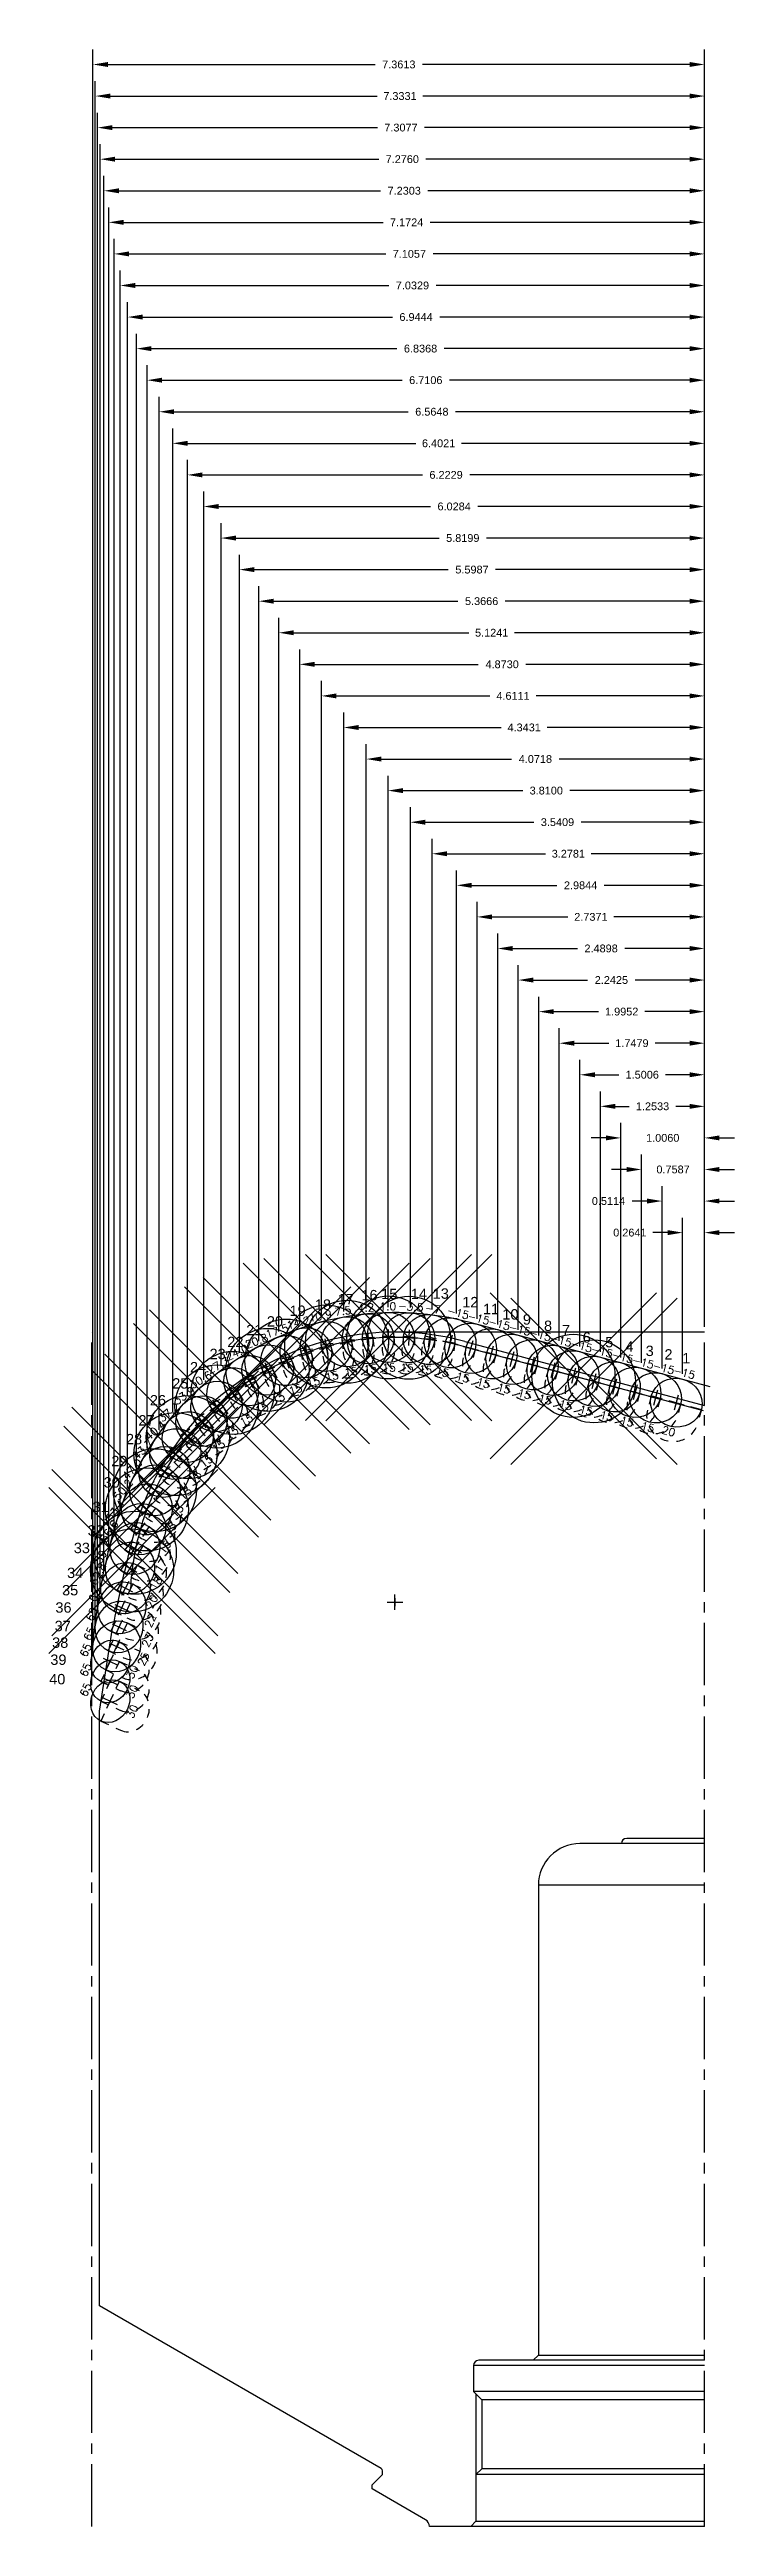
# Model space of a CAD drawing. Header units: inches. Extents: x 78 to 146, y -16.6 to 32.6.
# Drawn here: x 77.96 to 86.2, y 2.77 to 32.58 of the extents above; entities that cross this region are included whole.
import ezdxf
from ezdxf.enums import TextEntityAlignment as Align

# ---------------------------------------------------------------- set-up
doc = ezdxf.new("R2010")
doc.units = ezdxf.units.IN
doc.header["$MEASUREMENT"] = 0
doc.header["$PDMODE"] = 35
doc.linetypes.add('CENTER2', pattern=[1.125, 0.75, -0.125, 0.125, -0.125])
doc.linetypes.add('HIDDEN2', pattern=[0.1875, 0.125, -0.0625])
doc.layers.get('Defpoints').update_dxf_attribs({"color": 10})
for name, color, linetype, true_color in [('Blade_1', 30, 'Continuous', 0xff7f00), ('Blade_3', 7, 'Continuous', 0x00cc00), ('Blade_5', 7, 'Continuous', 0x0066cc)]:
    doc.layers.add(name, color=color, linetype=linetype, true_color=true_color)
doc.layers.add('CLine', color=5, linetype='CENTER2')
doc.layers.add('Text', color=3, linetype='Continuous')
doc.styles.add('RomanS', font='romans')
doc.styles.get("Standard").update_dxf_attribs({"font": 'arial.ttf'})
doc.dimstyles.get("Standard").update_dxf_attribs({"dimtxt": 0.09375, "dimasz": 0.18, "dimexe": 0.18, "dimexo": 0.0625, "dimgap": 0.09, "dimtad": 0, "dimtih": 1, "dimtoh": 1, "dimdec": 4, "dimzin": 0, "dimdsep": 46, "dimtxsty": 'Standard', "dimcen": 0.09, "dimadec": 4, "dimazin": 0, "dimtfac": 1, "dimtdec": 4, "dimtofl": 0, "dimtmove": 0, "dimatfit": 3, "dimfxl": 1, "dimtolj": 1, "dimtzin": 0, "dimarcsym": 0})

msp = doc.modelspace()

# ---------------------------------------------------------------- texts
at = {"layer": 'Blade_1'}
for s, p in [('16', (81.71407, 17.52606)), ('13', (82.57203, 17.54506)), ('19', (80.84898, 17.33843)), ('10', (83.41013, 17.29487)), ('22', (80.09973, 16.96255)), ('7', (84.12787, 17.10486)), ('4', (84.89076, 16.90773)), ('1', (85.57522, 16.7676)), ('25', (79.43666, 16.46379)), ('28', (78.88016, 15.79335)), ('31', (78.4781, 14.97791)), ('34', (78.17121, 14.1836)), ('37', (78.02165, 13.5439)), ('40', (77.95585, 12.9042))]:
    msp.add_text(s, height=0.125, dxfattribs=at).set_placement(p)
at = {"layer": 'Blade_3'}
for s, p in [('15', (81.95173, 17.54031)), ('18', (81.15319, 17.41205)), ('12', (82.92767, 17.44212)), ('9', (83.65729, 17.23312)), ('21', (80.32612, 17.10567)), ('6', (84.37741, 17.01699)), ('24', (79.65055, 16.65854)), ('3', (85.13555, 16.85548)), ('27', (79.02988, 16.01898)), ('30', (78.61119, 15.27242)), ('33', (78.25202, 14.48286)), ('36', (78.03072, 13.76665)), ('39', (77.96956, 13.13827))]:
    msp.add_text(s, height=0.125, dxfattribs=at).set_placement(p)
at = {"layer": 'Blade_5'}
for s, p in [('17', (81.42887, 17.47856)), ('14', (82.30822, 17.54031)), ('20', (80.57567, 17.21017)), ('11', (83.17722, 17.359)), ('8', (83.91159, 17.15711)), ('5', (84.64834, 16.95998)), ('23', (79.88584, 16.81767)), ('2', (85.36133, 16.81273)), ('26', (79.16773, 16.26124)), ('29', (78.70388, 15.52893)), ('32', (78.41852, 14.69424)), ('35', (78.11084, 13.97494)), ('38', (77.99105, 13.34349))]:
    msp.add_text(s, height=0.125, dxfattribs=at).set_placement(p)

# ---------------------------------------------------------------- blocks, each defined once
blk = doc.blocks.new('CMark')
at = {"layer": 'CLine'}
for p, q in [((-0.094, 0), (0.094, 0)), ((0, 0.094), (0, -0.094))]:
    blk.add_line(p, q, dxfattribs=at)
blk = doc.blocks.new('1613@15')
for p, q in [((-0.17, 0), (-0.312, 0)), ((0.171, 0), (0.312, 0))]:
    blk.add_line(p, q)
at = {"color": 8, "linetype": 'HIDDEN2', "ltscale": 0.5}
blk.add_line((-0.312, 0), (-0.312, -0.135), dxfattribs=at)
at = {"color": 8, "linetype": 'HIDDEN2', "ltscale": 0.5, "flags": 128}
blk.add_lwpolyline([(0.312, 0), (0.312, -0.135)], dxfattribs=at)
blk.add_ellipse((0, 0), major_axis=(-0.312, 0), ratio=0.965926, start_param=-3.141592653589793, end_param=3.141592653589793)
at = {"color": 8, "linetype": 'HIDDEN2', "ltscale": 0.5}
blk.add_ellipse((0, -0.135), major_axis=(-0.312, 0), ratio=0.965926, start_param=0, end_param=3.141593, dxfattribs=at)
blk.add_blockref('CMark', (0, 0))
at = {"style": 'RomanS'}
blk.add_text('15', height=0.094, dxfattribs=at).set_placement((0, -0.364), align=Align.MIDDLE_CENTER)
blk.add_attdef('ANG', text='', height=0.094, dxfattribs=at).set_placement((0, 0.298), align=Align.BOTTOM_CENTER)
blk = doc.blocks.new('1613@20')
for p, q in [((-0.17, 0), (-0.312, 0)), ((0.171, 0), (0.312, 0))]:
    blk.add_line(p, q)
at = {"color": 8, "linetype": 'HIDDEN2', "ltscale": 0.5}
blk.add_line((-0.312, 0), (-0.312, -0.178), dxfattribs=at)
at = {"color": 8, "linetype": 'HIDDEN2', "ltscale": 0.5, "flags": 128}
blk.add_lwpolyline([(0.312, 0), (0.312, -0.178)], dxfattribs=at)
blk.add_ellipse((0, 0), major_axis=(-0.312, 0), ratio=0.939693, start_param=-3.141592653589793, end_param=3.141592653589793)
at = {"color": 8, "linetype": 'HIDDEN2', "ltscale": 0.5}
blk.add_ellipse((0, -0.178), major_axis=(-0.312, 0), ratio=0.939693, start_param=0, end_param=3.141593, dxfattribs=at)
blk.add_blockref('CMark', (0, 0))
at = {"style": 'RomanS'}
blk.add_text('20', height=0.094, dxfattribs=at).set_placement((0, -0.356), align=Align.MIDDLE_CENTER)
blk.add_attdef('ANG', text='', height=0.094, dxfattribs=at).set_placement((0, 0.298), align=Align.BOTTOM_CENTER)
blk = doc.blocks.new('1613@25')
for p, q in [((-0.17, 0), (-0.312, 0)), ((0.171, 0), (0.312, 0))]:
    blk.add_line(p, q)
at = {"color": 8, "linetype": 'HIDDEN2', "ltscale": 0.5}
blk.add_line((-0.312, 0), (-0.312, -0.22), dxfattribs=at)
at = {"color": 8, "linetype": 'HIDDEN2', "ltscale": 0.5, "flags": 128}
blk.add_lwpolyline([(0.312, 0), (0.312, -0.22)], dxfattribs=at)
blk.add_ellipse((0, 0), major_axis=(-0.312, 0), ratio=0.906308, start_param=-3.141592653589793, end_param=3.141592653589793)
at = {"color": 8, "linetype": 'HIDDEN2', "ltscale": 0.5}
blk.add_ellipse((0, -0.22), major_axis=(-0.312, 0), ratio=0.906308, start_param=0, end_param=3.141593, dxfattribs=at)
blk.add_blockref('CMark', (0, 0))
at = {"style": 'RomanS'}
blk.add_text('25', height=0.094, dxfattribs=at).set_placement((0, -0.356), align=Align.MIDDLE_CENTER)
blk.add_attdef('ANG', text='', height=0.094, dxfattribs=at).set_placement((0, 0.287), align=Align.BOTTOM_CENTER)
blk = doc.blocks.new('1313@30')
for p, q in [((-0.17, 0), (-0.265, 0)), ((0.171, 0), (0.264, 0))]:
    blk.add_line(p, q)
at = {"color": 8, "linetype": 'HIDDEN2', "ltscale": 0.5}
blk.add_line((-0.265, 0), (-0.265, -0.26), dxfattribs=at)
at = {"color": 8, "linetype": 'HIDDEN2', "ltscale": 0.5, "flags": 128}
blk.add_lwpolyline([(0.264, 0), (0.264, -0.26)], dxfattribs=at)
blk.add_ellipse((0, 0), major_axis=(0.264, 0), ratio=0.866025)
at = {"color": 8, "linetype": 'HIDDEN2', "ltscale": 0.5}
blk.add_ellipse((0, -0.26), major_axis=(0.264, 0), ratio=0.866025, start_param=3.141593, end_param=6.283185, dxfattribs=at)
blk.add_blockref('CMark', (0, 0))
at = {"style": 'RomanS'}
blk.add_text('30', height=0.094, dxfattribs=at).set_placement((0, -0.292), align=Align.MIDDLE_CENTER)
blk.add_attdef('ANG', text='', height=0.094, dxfattribs=at).set_placement((0, 0.251), align=Align.BOTTOM_CENTER)
blk = doc.blocks.new('1613@17')
for p, q in [((-0.17, 0), (-0.313, 0)), ((0.171, 0), (0.312, 0))]:
    blk.add_line(p, q)
at = {"color": 8, "linetype": 'HIDDEN2', "ltscale": 0.5}
blk.add_line((-0.313, 0), (-0.313, -0.152), dxfattribs=at)
at = {"color": 8, "linetype": 'HIDDEN2', "ltscale": 0.5, "flags": 128}
blk.add_lwpolyline([(0.312, 0), (0.312, -0.152)], dxfattribs=at)
blk.add_ellipse((0, 0), major_axis=(-0.312, 0), ratio=0.95632, start_param=3.141593, end_param=9.424778)
at = {"color": 8, "linetype": 'HIDDEN2', "ltscale": 0.5}
blk.add_ellipse((0, -0.152), major_axis=(-0.312, 0), ratio=0.95632, start_param=0, end_param=3.141593, dxfattribs=at)
blk.add_blockref('CMark', (0, 0))
at = {"style": 'RomanS'}
blk.add_text('17', height=0.094, dxfattribs=at).set_placement((0.001, -0.373), align=Align.MIDDLE_CENTER)
blk.add_attdef('ANG', text='', height=0.094, dxfattribs=at).set_placement((0, 0.298), align=Align.BOTTOM_CENTER)
blk = doc.blocks.new('1613@22')
for p, q in [((-0.17, 0), (-0.313, 0)), ((0.171, 0), (0.312, 0))]:
    blk.add_line(p, q)
at = {"color": 8, "linetype": 'HIDDEN2', "ltscale": 0.5}
blk.add_line((-0.313, 0), (-0.313, -0.195), dxfattribs=at)
at = {"color": 8, "linetype": 'HIDDEN2', "ltscale": 0.5, "flags": 128}
blk.add_lwpolyline([(0.312, 0), (0.312, -0.195)], dxfattribs=at)
blk.add_ellipse((0, 0), major_axis=(-0.312, 0), ratio=0.927168, start_param=3.141593, end_param=9.424778)
at = {"color": 8, "linetype": 'HIDDEN2', "ltscale": 0.5}
blk.add_ellipse((0, -0.195), major_axis=(-0.312, 0), ratio=0.927168, start_param=0, end_param=3.141593, dxfattribs=at)
blk.add_blockref('CMark', (0, 0))
at = {"style": 'RomanS'}
blk.add_text('22', height=0.094, dxfattribs=at).set_placement((0.003, -0.376), align=Align.MIDDLE_CENTER)
blk.add_attdef('ANG', text='', height=0.094, dxfattribs=at).set_placement((0, 0.287), align=Align.BOTTOM_CENTER)
blk = doc.blocks.new('1613@18')
for p, q in [((-0.17, 0), (-0.312, 0)), ((0.171, 0), (0.312, 0))]:
    blk.add_line(p, q)
at = {"color": 8, "linetype": 'HIDDEN2', "ltscale": 0.5}
blk.add_line((-0.312, 0), (-0.312, -0.159), dxfattribs=at)
at = {"color": 8, "linetype": 'HIDDEN2', "ltscale": 0.5, "flags": 128}
blk.add_lwpolyline([(0.312, 0), (0.312, -0.159)], dxfattribs=at)
at = {"extrusion": (0, 0, -1)}
blk.add_ellipse((0, 0), major_axis=(-0.312, 0), ratio=0.95104, start_param=-3.141592653589793, end_param=3.141592653589793, dxfattribs=at)
at = {"color": 8, "linetype": 'HIDDEN2', "ltscale": 0.5}
blk.add_ellipse((0, -0.161), major_axis=(0.312, 0), ratio=0.953717, start_param=3.141593, end_param=6.283185, dxfattribs=at)
blk.add_blockref('CMark', (0, 0))
at = {"style": 'RomanS'}
blk.add_text('18', height=0.094, dxfattribs=at).set_placement((0, -0.364), align=Align.MIDDLE_CENTER)
blk.add_attdef('ANG', text='', height=0.094, dxfattribs=at).set_placement((0, 0.298), align=Align.BOTTOM_CENTER)
blk = doc.blocks.new('1613@23')
for p, q in [((-0.17, 0), (-0.313, 0)), ((0.171, 0), (0.312, 0))]:
    blk.add_line(p, q)
at = {"color": 8, "linetype": 'HIDDEN2', "ltscale": 0.5}
blk.add_line((-0.313, 0), (-0.313, -0.203), dxfattribs=at)
at = {"color": 8, "linetype": 'HIDDEN2', "ltscale": 0.5, "flags": 128}
blk.add_lwpolyline([(0.312, 0), (0.312, -0.203)], dxfattribs=at)
blk.add_ellipse((0, 0), major_axis=(-0.312, 0), ratio=0.920512, start_param=3.141593, end_param=9.424778)
at = {"color": 8, "linetype": 'HIDDEN2', "ltscale": 0.5}
blk.add_ellipse((0, -0.203), major_axis=(-0.312, 0), ratio=0.920512, start_param=0, end_param=3.141593, dxfattribs=at)
blk.add_blockref('CMark', (0, 0))
at = {"style": 'RomanS'}
blk.add_text('23', height=0.094, dxfattribs=at).set_placement((-0.001, -0.379), align=Align.MIDDLE_CENTER)
blk.add_attdef('ANG', text='', height=0.094, dxfattribs=at).set_placement((0, 0.287), align=Align.BOTTOM_CENTER)
blk = doc.blocks.new('*D225')
at = {"color": 0, "lineweight": -2, "transparency": 16777216}
for p, q in [((85.58, 16.64), (85.58, 18.521)), ((85.844, 17.206), (85.844, 18.521)), ((85.4, 18.341), (85.22, 18.341)), ((86.024, 18.341), (86.204, 18.341))]:
    blk.add_line(p, q, dxfattribs=at)
at = {"color": 0, "transparency": 16777216}
for points in [[(85.4, 18.371), (85.4, 18.311), (85.58, 18.341)], [(86.024, 18.371), (86.024, 18.311), (85.844, 18.341)]]:
    blk.add_solid(points, dxfattribs=at)
at = {"layer": 'Defpoints', "color": 0, "transparency": 16777216}
for p in [(85.58, 18.341), (85.844, 17.143), (85.58, 16.578)]:
    blk.add_point(p, dxfattribs=at)
at = {"color": 0, "transparency": 16777216, "insert": (84.945, 18.341), "char_height": 0.0938, "attachment_point": 5}
blk.add_mtext('\\A1;0.2641', dxfattribs=at)
blk = doc.blocks.new('*D226')
at = {"color": 0, "lineweight": -2, "transparency": 16777216}
for p, q in [((85.333, 16.706), (85.333, 18.901)), ((85.844, 17.206), (85.844, 18.901)), ((85.153, 18.721), (84.973, 18.721)), ((86.024, 18.721), (86.204, 18.721))]:
    blk.add_line(p, q, dxfattribs=at)
at = {"color": 0, "transparency": 16777216}
for points in [[(85.153, 18.751), (85.153, 18.691), (85.333, 18.721)], [(86.024, 18.751), (86.024, 18.691), (85.844, 18.721)]]:
    blk.add_solid(points, dxfattribs=at)
at = {"layer": 'Defpoints', "color": 0, "transparency": 16777216}
for p in [(85.333, 18.721), (85.844, 17.143), (85.333, 16.644)]:
    blk.add_point(p, dxfattribs=at)
at = {"color": 0, "transparency": 16777216, "insert": (84.688, 18.721), "char_height": 0.0938, "attachment_point": 5}
blk.add_mtext('\\A1;0.5114', dxfattribs=at)
blk = doc.blocks.new('*D227')
at = {"color": 0, "lineweight": -2, "transparency": 16777216}
for p, q in [((84.906, 19.101), (84.726, 19.101)), ((85.086, 16.773), (85.086, 19.281)), ((85.844, 17.206), (85.844, 19.281)), ((86.024, 19.101), (86.204, 19.101))]:
    blk.add_line(p, q, dxfattribs=at)
at = {"color": 0, "transparency": 16777216}
for points in [[(84.906, 19.131), (84.906, 19.071), (85.086, 19.101)], [(86.024, 19.131), (86.024, 19.071), (85.844, 19.101)]]:
    blk.add_solid(points, dxfattribs=at)
at = {"layer": 'Defpoints', "color": 0, "transparency": 16777216}
for p in [(85.086, 19.101), (85.844, 17.143), (85.086, 16.71)]:
    blk.add_point(p, dxfattribs=at)
at = {"color": 0, "transparency": 16777216, "insert": (85.465, 19.101), "char_height": 0.0938, "attachment_point": 5}
blk.add_mtext('\\A1;0.7587', dxfattribs=at)
blk = doc.blocks.new('*D228')
at = {"color": 0, "lineweight": -2, "transparency": 16777216}
for p, q in [((84.658, 19.481), (84.478, 19.481)), ((84.838, 16.839), (84.838, 19.661)), ((85.844, 17.206), (85.844, 19.661)), ((86.024, 19.481), (86.204, 19.481))]:
    blk.add_line(p, q, dxfattribs=at)
at = {"color": 0, "transparency": 16777216}
for points in [[(84.658, 19.511), (84.658, 19.451), (84.838, 19.481)], [(86.024, 19.511), (86.024, 19.451), (85.844, 19.481)]]:
    blk.add_solid(points, dxfattribs=at)
at = {"layer": 'Defpoints', "color": 0, "transparency": 16777216}
for p in [(84.838, 19.481), (85.844, 17.143), (84.838, 16.777)]:
    blk.add_point(p, dxfattribs=at)
at = {"color": 0, "transparency": 16777216, "insert": (85.341, 19.481), "char_height": 0.0938, "attachment_point": 5}
blk.add_mtext('\\A1;1.0060', dxfattribs=at)
blk = doc.blocks.new('*D229')
at = {"color": 0, "lineweight": -2, "transparency": 16777216}
for p, q in [((84.591, 16.905), (84.591, 20.041)), ((85.844, 17.206), (85.844, 20.041)), ((84.771, 19.861), (84.937, 19.861)), ((85.664, 19.861), (85.498, 19.861))]:
    blk.add_line(p, q, dxfattribs=at)
at = {"color": 0, "transparency": 16777216}
for points in [[(84.771, 19.891), (84.771, 19.831), (84.591, 19.861)], [(85.664, 19.891), (85.664, 19.831), (85.844, 19.861)]]:
    blk.add_solid(points, dxfattribs=at)
at = {"layer": 'Defpoints', "color": 0, "transparency": 16777216}
for p in [(84.591, 19.861), (85.844, 17.143), (84.591, 16.843)]:
    blk.add_point(p, dxfattribs=at)
at = {"color": 0, "transparency": 16777216, "insert": (85.218, 19.861), "char_height": 0.0938, "attachment_point": 5}
blk.add_mtext('\\A1;1.2533', dxfattribs=at)
blk = doc.blocks.new('*D230')
at = {"color": 0, "lineweight": -2, "transparency": 16777216}
for p, q in [((84.344, 16.972), (84.344, 20.421)), ((85.844, 17.206), (85.844, 20.421)), ((84.524, 20.241), (84.814, 20.241)), ((85.664, 20.241), (85.374, 20.241))]:
    blk.add_line(p, q, dxfattribs=at)
at = {"color": 0, "transparency": 16777216}
for points in [[(84.524, 20.271), (84.524, 20.211), (84.344, 20.241)], [(85.664, 20.271), (85.664, 20.211), (85.844, 20.241)]]:
    blk.add_solid(points, dxfattribs=at)
at = {"layer": 'Defpoints', "color": 0, "transparency": 16777216}
for p in [(84.344, 20.241), (85.844, 17.143), (84.344, 16.909)]:
    blk.add_point(p, dxfattribs=at)
at = {"color": 0, "transparency": 16777216, "insert": (85.094, 20.241), "char_height": 0.0938, "attachment_point": 5}
blk.add_mtext('\\A1;1.5006', dxfattribs=at)
blk = doc.blocks.new('*D231')
at = {"color": 0, "lineweight": -2, "transparency": 16777216}
for p, q in [((84.096, 17.038), (84.096, 20.801)), ((84.276, 20.621), (84.69, 20.621)), ((85.664, 20.621), (85.251, 20.621)), ((85.844, 17.206), (85.844, 20.801))]:
    blk.add_line(p, q, dxfattribs=at)
at = {"color": 0, "transparency": 16777216}
for points in [[(84.276, 20.651), (84.276, 20.591), (84.096, 20.621)], [(85.664, 20.651), (85.664, 20.591), (85.844, 20.621)]]:
    blk.add_solid(points, dxfattribs=at)
at = {"layer": 'Defpoints', "color": 0, "transparency": 16777216}
for p in [(84.096, 20.621), (85.844, 17.143), (84.096, 16.975)]:
    blk.add_point(p, dxfattribs=at)
at = {"color": 0, "transparency": 16777216, "insert": (84.97, 20.621), "char_height": 0.0938, "attachment_point": 5}
blk.add_mtext('\\A1;1.7479', dxfattribs=at)
blk = doc.blocks.new('*D232')
at = {"color": 0, "lineweight": -2, "transparency": 16777216}
for p, q in [((83.849, 17.104), (83.849, 21.181)), ((85.844, 17.206), (85.844, 21.181)), ((84.029, 21.001), (84.567, 21.001)), ((85.664, 21.001), (85.126, 21.001))]:
    blk.add_line(p, q, dxfattribs=at)
at = {"color": 0, "transparency": 16777216}
for points in [[(84.029, 21.031), (84.029, 20.971), (83.849, 21.001)], [(85.664, 21.031), (85.664, 20.971), (85.844, 21.001)]]:
    blk.add_solid(points, dxfattribs=at)
at = {"layer": 'Defpoints', "color": 0, "transparency": 16777216}
for p in [(83.849, 21.001), (83.849, 17.042), (85.844, 17.143)]:
    blk.add_point(p, dxfattribs=at)
at = {"color": 0, "transparency": 16777216, "insert": (84.847, 21.001), "char_height": 0.0938, "attachment_point": 5}
blk.add_mtext('\\A1;1.9952', dxfattribs=at)
blk = doc.blocks.new('*D233')
at = {"color": 0, "lineweight": -2, "transparency": 16777216}
for p, q in [((83.602, 17.17), (83.602, 21.561)), ((85.844, 17.206), (85.844, 21.561)), ((83.782, 21.381), (84.437, 21.381)), ((85.664, 21.381), (85.009, 21.381))]:
    blk.add_line(p, q, dxfattribs=at)
at = {"color": 0, "transparency": 16777216}
for points in [[(83.782, 21.411), (83.782, 21.351), (83.602, 21.381)], [(85.664, 21.411), (85.664, 21.351), (85.844, 21.381)]]:
    blk.add_solid(points, dxfattribs=at)
at = {"layer": 'Defpoints', "color": 0, "transparency": 16777216}
for p in [(83.602, 21.381), (83.602, 17.108), (85.844, 17.143)]:
    blk.add_point(p, dxfattribs=at)
at = {"color": 0, "transparency": 16777216, "insert": (84.723, 21.381), "char_height": 0.0938, "attachment_point": 5}
blk.add_mtext('\\A1;2.2425', dxfattribs=at)
blk = doc.blocks.new('*D234')
at = {"color": 0, "lineweight": -2, "transparency": 16777216}
for p, q in [((83.354, 17.237), (83.354, 21.941)), ((85.844, 17.206), (85.844, 21.941)), ((83.534, 21.761), (84.314, 21.761)), ((85.664, 21.761), (84.885, 21.761))]:
    blk.add_line(p, q, dxfattribs=at)
at = {"color": 0, "transparency": 16777216}
for points in [[(83.534, 21.791), (83.534, 21.731), (83.354, 21.761)], [(85.664, 21.791), (85.664, 21.731), (85.844, 21.761)]]:
    blk.add_solid(points, dxfattribs=at)
at = {"layer": 'Defpoints', "color": 0, "transparency": 16777216}
for p in [(83.354, 21.761), (83.354, 17.174), (85.844, 17.143)]:
    blk.add_point(p, dxfattribs=at)
at = {"color": 0, "transparency": 16777216, "insert": (84.599, 21.761), "char_height": 0.0938, "attachment_point": 5}
blk.add_mtext('\\A1;2.4898', dxfattribs=at)
blk = doc.blocks.new('*D235')
at = {"color": 0, "lineweight": -2, "transparency": 16777216}
for p, q in [((83.107, 17.303), (83.107, 22.321)), ((83.287, 22.141), (84.199, 22.141)), ((85.664, 22.141), (84.752, 22.141)), ((85.844, 17.206), (85.844, 22.321))]:
    blk.add_line(p, q, dxfattribs=at)
at = {"color": 0, "transparency": 16777216}
for points in [[(83.287, 22.171), (83.287, 22.111), (83.107, 22.141)], [(85.664, 22.171), (85.664, 22.111), (85.844, 22.141)]]:
    blk.add_solid(points, dxfattribs=at)
at = {"layer": 'Defpoints', "color": 0, "transparency": 16777216}
for p in [(83.107, 22.141), (83.107, 17.24), (85.844, 17.143)]:
    blk.add_point(p, dxfattribs=at)
at = {"color": 0, "transparency": 16777216, "insert": (84.476, 22.141), "char_height": 0.0938, "attachment_point": 5}
blk.add_mtext('\\A1;2.7371', dxfattribs=at)
blk = doc.blocks.new('*D236')
at = {"color": 0, "lineweight": -2, "transparency": 16777216}
for p, q in [((82.86, 17.369), (82.86, 22.701)), ((85.844, 17.206), (85.844, 22.701)), ((83.04, 22.521), (84.067, 22.521)), ((85.664, 22.521), (84.637, 22.521))]:
    blk.add_line(p, q, dxfattribs=at)
at = {"color": 0, "transparency": 16777216}
for points in [[(83.04, 22.551), (83.04, 22.491), (82.86, 22.521)], [(85.664, 22.551), (85.664, 22.491), (85.844, 22.521)]]:
    blk.add_solid(points, dxfattribs=at)
at = {"layer": 'Defpoints', "color": 0, "transparency": 16777216}
for p in [(82.86, 22.521), (82.86, 17.307), (85.844, 17.143)]:
    blk.add_point(p, dxfattribs=at)
at = {"color": 0, "transparency": 16777216, "insert": (84.352, 22.521), "char_height": 0.0938, "attachment_point": 5}
blk.add_mtext('\\A1;2.9844', dxfattribs=at)
blk = doc.blocks.new('*D237')
at = {"color": 0, "lineweight": -2, "transparency": 16777216}
for p, q in [((82.566, 17.416), (82.566, 23.081)), ((85.844, 17.206), (85.844, 23.081)), ((82.746, 22.901), (83.93, 22.901)), ((85.664, 22.901), (84.481, 22.901))]:
    blk.add_line(p, q, dxfattribs=at)
at = {"color": 0, "transparency": 16777216}
for points in [[(82.746, 22.931), (82.746, 22.871), (82.566, 22.901)], [(85.664, 22.931), (85.664, 22.871), (85.844, 22.901)]]:
    blk.add_solid(points, dxfattribs=at)
at = {"layer": 'Defpoints', "color": 0, "transparency": 16777216}
for p in [(82.566, 22.901), (82.566, 17.354), (85.844, 17.143)]:
    blk.add_point(p, dxfattribs=at)
at = {"color": 0, "transparency": 16777216, "insert": (84.205, 22.901), "char_height": 0.0938, "attachment_point": 5}
blk.add_mtext('\\A1;3.2781', dxfattribs=at)
blk = doc.blocks.new('*D238')
at = {"color": 0, "lineweight": -2, "transparency": 16777216}
for p, q in [((82.303, 17.44), (82.303, 23.461)), ((82.483, 23.281), (83.789, 23.281)), ((85.664, 23.281), (84.358, 23.281)), ((85.844, 17.206), (85.844, 23.461))]:
    blk.add_line(p, q, dxfattribs=at)
at = {"color": 0, "transparency": 16777216}
for points in [[(82.483, 23.311), (82.483, 23.251), (82.303, 23.281)], [(85.664, 23.311), (85.664, 23.251), (85.844, 23.281)]]:
    blk.add_solid(points, dxfattribs=at)
at = {"layer": 'Defpoints', "color": 0, "transparency": 16777216}
for p in [(82.303, 23.281), (82.303, 17.378), (85.844, 17.143)]:
    blk.add_point(p, dxfattribs=at)
at = {"color": 0, "transparency": 16777216, "insert": (84.074, 23.281), "char_height": 0.0938, "attachment_point": 5}
blk.add_mtext('\\A1;3.5409', dxfattribs=at)
blk = doc.blocks.new('*D239')
at = {"color": 0, "lineweight": -2, "transparency": 16777216}
for p, q in [((82.034, 17.444), (82.034, 23.841)), ((82.214, 23.661), (83.655, 23.661)), ((85.664, 23.661), (84.224, 23.661)), ((85.844, 17.206), (85.844, 23.841))]:
    blk.add_line(p, q, dxfattribs=at)
at = {"color": 0, "transparency": 16777216}
for points in [[(82.214, 23.691), (82.214, 23.631), (82.034, 23.661)], [(85.664, 23.691), (85.664, 23.631), (85.844, 23.661)]]:
    blk.add_solid(points, dxfattribs=at)
at = {"layer": 'Defpoints', "color": 0, "transparency": 16777216}
for p in [(82.034, 23.661), (82.034, 17.382), (85.844, 17.143)]:
    blk.add_point(p, dxfattribs=at)
at = {"color": 0, "transparency": 16777216, "insert": (83.939, 23.661), "char_height": 0.0938, "attachment_point": 5}
blk.add_mtext('\\A1;3.8100', dxfattribs=at)
blk = doc.blocks.new('*D240')
at = {"color": 0, "lineweight": -2, "transparency": 16777216}
for p, q in [((81.772, 17.428), (81.772, 24.221)), ((85.844, 17.206), (85.844, 24.221)), ((81.952, 24.041), (83.522, 24.041)), ((85.664, 24.041), (84.095, 24.041))]:
    blk.add_line(p, q, dxfattribs=at)
at = {"color": 0, "transparency": 16777216}
for points in [[(81.952, 24.071), (81.952, 24.011), (81.772, 24.041)], [(85.664, 24.071), (85.664, 24.011), (85.844, 24.041)]]:
    blk.add_solid(points, dxfattribs=at)
at = {"layer": 'Defpoints', "color": 0, "transparency": 16777216}
for p in [(81.772, 24.041), (81.772, 17.365), (85.844, 17.143)]:
    blk.add_point(p, dxfattribs=at)
at = {"color": 0, "transparency": 16777216, "insert": (83.808, 24.041), "char_height": 0.0938, "attachment_point": 5}
blk.add_mtext('\\A1;4.0718', dxfattribs=at)
blk = doc.blocks.new('*D241')
at = {"color": 0, "lineweight": -2, "transparency": 16777216}
for p, q in [((81.501, 17.39), (81.501, 24.601)), ((85.844, 17.206), (85.844, 24.601)), ((81.681, 24.421), (83.395, 24.421)), ((85.664, 24.421), (83.95, 24.421))]:
    blk.add_line(p, q, dxfattribs=at)
at = {"color": 0, "transparency": 16777216}
for points in [[(81.681, 24.451), (81.681, 24.391), (81.501, 24.421)], [(85.664, 24.451), (85.664, 24.391), (85.844, 24.421)]]:
    blk.add_solid(points, dxfattribs=at)
at = {"layer": 'Defpoints', "color": 0, "transparency": 16777216}
for p in [(81.501, 24.421), (81.501, 17.327), (85.844, 17.143)]:
    blk.add_point(p, dxfattribs=at)
at = {"color": 0, "transparency": 16777216, "insert": (83.673, 24.421), "char_height": 0.0938, "attachment_point": 5}
blk.add_mtext('\\A1;4.3431', dxfattribs=at)
blk = doc.blocks.new('*D242')
at = {"color": 0, "lineweight": -2, "transparency": 16777216}
for p, q in [((81.233, 17.33), (81.233, 24.981)), ((81.413, 24.801), (83.261, 24.801)), ((85.664, 24.801), (83.816, 24.801)), ((85.844, 17.206), (85.844, 24.981))]:
    blk.add_line(p, q, dxfattribs=at)
at = {"color": 0, "transparency": 16777216}
for points in [[(81.413, 24.831), (81.413, 24.771), (81.233, 24.801)], [(85.664, 24.831), (85.664, 24.771), (85.844, 24.801)]]:
    blk.add_solid(points, dxfattribs=at)
at = {"layer": 'Defpoints', "color": 0, "transparency": 16777216}
for p in [(81.233, 24.801), (81.233, 17.268), (85.844, 17.143)]:
    blk.add_point(p, dxfattribs=at)
at = {"color": 0, "transparency": 16777216, "insert": (83.539, 24.801), "char_height": 0.0938, "attachment_point": 5}
blk.add_mtext('\\A1;4.6111', dxfattribs=at)
blk = doc.blocks.new('*D243')
at = {"color": 0, "lineweight": -2, "transparency": 16777216}
for p, q in [((80.971, 17.25), (80.971, 25.361)), ((85.844, 17.206), (85.844, 25.361)), ((81.151, 25.181), (83.121, 25.181)), ((85.664, 25.181), (83.694, 25.181))]:
    blk.add_line(p, q, dxfattribs=at)
at = {"color": 0, "transparency": 16777216}
for points in [[(81.151, 25.211), (81.151, 25.151), (80.971, 25.181)], [(85.664, 25.211), (85.664, 25.151), (85.844, 25.181)]]:
    blk.add_solid(points, dxfattribs=at)
at = {"layer": 'Defpoints', "color": 0, "transparency": 16777216}
for p in [(80.971, 25.181), (80.971, 17.188), (85.844, 17.143)]:
    blk.add_point(p, dxfattribs=at)
at = {"color": 0, "transparency": 16777216, "insert": (83.408, 25.181), "char_height": 0.0938, "attachment_point": 5}
blk.add_mtext('\\A1;4.8730', dxfattribs=at)
blk = doc.blocks.new('*D244')
at = {"color": 0, "lineweight": -2, "transparency": 16777216}
for p, q in [((80.72, 17.151), (80.72, 25.741)), ((85.844, 17.206), (85.844, 25.741)), ((80.9, 25.561), (83.007, 25.561)), ((85.664, 25.561), (83.558, 25.561))]:
    blk.add_line(p, q, dxfattribs=at)
at = {"color": 0, "transparency": 16777216}
for points in [[(80.9, 25.591), (80.9, 25.531), (80.72, 25.561)], [(85.664, 25.591), (85.664, 25.531), (85.844, 25.561)]]:
    blk.add_solid(points, dxfattribs=at)
at = {"layer": 'Defpoints', "color": 0, "transparency": 16777216}
for p in [(80.72, 25.561), (80.72, 17.089), (85.844, 17.143)]:
    blk.add_point(p, dxfattribs=at)
at = {"color": 0, "transparency": 16777216, "insert": (83.282, 25.561), "char_height": 0.0938, "attachment_point": 5}
blk.add_mtext('\\A1;5.1241', dxfattribs=at)
blk = doc.blocks.new('*D245')
at = {"color": 0, "lineweight": -2, "transparency": 16777216}
for p, q in [((80.478, 17.033), (80.478, 26.121)), ((80.658, 25.941), (82.876, 25.941)), ((85.664, 25.941), (83.445, 25.941)), ((85.844, 17.206), (85.844, 26.121))]:
    blk.add_line(p, q, dxfattribs=at)
at = {"color": 0, "transparency": 16777216}
for points in [[(80.658, 25.971), (80.658, 25.911), (80.478, 25.941)], [(85.664, 25.971), (85.664, 25.911), (85.844, 25.941)]]:
    blk.add_solid(points, dxfattribs=at)
at = {"layer": 'Defpoints', "color": 0, "transparency": 16777216}
for p in [(80.478, 25.941), (85.844, 17.143), (80.478, 16.97)]:
    blk.add_point(p, dxfattribs=at)
at = {"color": 0, "transparency": 16777216, "insert": (83.161, 25.941), "char_height": 0.0938, "attachment_point": 5}
blk.add_mtext('\\A1;5.3666', dxfattribs=at)
blk = doc.blocks.new('*D246')
at = {"color": 0, "lineweight": -2, "transparency": 16777216}
for p, q in [((80.245, 16.896), (80.245, 26.501)), ((80.425, 26.321), (82.76, 26.321)), ((85.664, 26.321), (83.329, 26.321)), ((85.844, 17.206), (85.844, 26.501))]:
    blk.add_line(p, q, dxfattribs=at)
at = {"color": 0, "transparency": 16777216}
for points in [[(80.425, 26.351), (80.425, 26.291), (80.245, 26.321)], [(85.664, 26.351), (85.664, 26.291), (85.844, 26.321)]]:
    blk.add_solid(points, dxfattribs=at)
at = {"layer": 'Defpoints', "color": 0, "transparency": 16777216}
for p in [(80.245, 26.321), (85.844, 17.143), (80.245, 16.834)]:
    blk.add_point(p, dxfattribs=at)
at = {"color": 0, "transparency": 16777216, "insert": (83.045, 26.321), "char_height": 0.0938, "attachment_point": 5}
blk.add_mtext('\\A1;5.5987', dxfattribs=at)
blk = doc.blocks.new('*D247')
at = {"color": 0, "lineweight": -2, "transparency": 16777216}
for p, q in [((80.024, 16.742), (80.024, 26.881)), ((85.844, 17.206), (85.844, 26.881)), ((80.204, 26.701), (82.65, 26.701)), ((85.664, 26.701), (83.219, 26.701))]:
    blk.add_line(p, q, dxfattribs=at)
at = {"color": 0, "transparency": 16777216}
for points in [[(80.204, 26.731), (80.204, 26.671), (80.024, 26.701)], [(85.664, 26.731), (85.664, 26.671), (85.844, 26.701)]]:
    blk.add_solid(points, dxfattribs=at)
at = {"layer": 'Defpoints', "color": 0, "transparency": 16777216}
for p in [(80.024, 26.701), (85.844, 17.143), (80.024, 16.679)]:
    blk.add_point(p, dxfattribs=at)
at = {"color": 0, "transparency": 16777216, "insert": (82.934, 26.701), "char_height": 0.0938, "attachment_point": 5}
blk.add_mtext('\\A1;5.8199', dxfattribs=at)
blk = doc.blocks.new('*D248')
at = {"color": 0, "lineweight": -2, "transparency": 16777216}
for p, q in [((79.816, 16.571), (79.816, 27.261)), ((85.844, 17.206), (85.844, 27.261)), ((79.996, 27.081), (82.545, 27.081)), ((85.664, 27.081), (83.115, 27.081))]:
    blk.add_line(p, q, dxfattribs=at)
at = {"color": 0, "transparency": 16777216}
for points in [[(79.996, 27.111), (79.996, 27.051), (79.816, 27.081)], [(85.664, 27.111), (85.664, 27.051), (85.844, 27.081)]]:
    blk.add_solid(points, dxfattribs=at)
at = {"layer": 'Defpoints', "color": 0, "transparency": 16777216}
for p in [(79.816, 27.081), (85.844, 17.143), (79.816, 16.508)]:
    blk.add_point(p, dxfattribs=at)
at = {"color": 0, "transparency": 16777216, "insert": (82.83, 27.081), "char_height": 0.0938, "attachment_point": 5}
blk.add_mtext('\\A1;6.0284', dxfattribs=at)
blk = doc.blocks.new('*D249')
at = {"color": 0, "lineweight": -2, "transparency": 16777216}
for p, q in [((79.621, 16.384), (79.621, 27.641)), ((79.801, 27.461), (82.448, 27.461)), ((85.664, 27.461), (83.018, 27.461)), ((85.844, 17.206), (85.844, 27.641))]:
    blk.add_line(p, q, dxfattribs=at)
at = {"color": 0, "transparency": 16777216}
for points in [[(79.801, 27.491), (79.801, 27.431), (79.621, 27.461)], [(85.664, 27.491), (85.664, 27.431), (85.844, 27.461)]]:
    blk.add_solid(points, dxfattribs=at)
at = {"layer": 'Defpoints', "color": 0, "transparency": 16777216}
for p in [(79.621, 27.461), (85.844, 17.143), (79.621, 16.321)]:
    blk.add_point(p, dxfattribs=at)
at = {"color": 0, "transparency": 16777216, "insert": (82.733, 27.461), "char_height": 0.0938, "attachment_point": 5}
blk.add_mtext('\\A1;6.2229', dxfattribs=at)
blk = doc.blocks.new('*D250')
at = {"color": 0, "lineweight": -2, "transparency": 16777216}
for p, q in [((79.442, 16.183), (79.442, 28.021)), ((79.622, 27.841), (82.367, 27.841)), ((85.664, 27.841), (82.919, 27.841)), ((85.844, 17.206), (85.844, 28.021))]:
    blk.add_line(p, q, dxfattribs=at)
at = {"color": 0, "transparency": 16777216}
for points in [[(79.622, 27.871), (79.622, 27.811), (79.442, 27.841)], [(85.664, 27.871), (85.664, 27.811), (85.844, 27.841)]]:
    blk.add_solid(points, dxfattribs=at)
at = {"layer": 'Defpoints', "color": 0, "transparency": 16777216}
for p in [(79.442, 27.841), (85.844, 17.143), (79.442, 16.12)]:
    blk.add_point(p, dxfattribs=at)
at = {"color": 0, "transparency": 16777216, "insert": (82.643, 27.841), "char_height": 0.0938, "attachment_point": 5}
blk.add_mtext('\\A1;6.4021', dxfattribs=at)
blk = doc.blocks.new('*D251')
at = {"color": 0, "lineweight": -2, "transparency": 16777216}
for p, q in [((79.279, 15.968), (79.279, 28.401)), ((85.844, 17.206), (85.844, 28.401)), ((79.459, 28.221), (82.277, 28.221)), ((85.664, 28.221), (82.847, 28.221))]:
    blk.add_line(p, q, dxfattribs=at)
at = {"color": 0, "transparency": 16777216}
for points in [[(79.459, 28.251), (79.459, 28.191), (79.279, 28.221)], [(85.664, 28.251), (85.664, 28.191), (85.844, 28.221)]]:
    blk.add_solid(points, dxfattribs=at)
at = {"layer": 'Defpoints', "color": 0, "transparency": 16777216}
for p in [(79.279, 28.221), (85.844, 17.143), (79.279, 15.906)]:
    blk.add_point(p, dxfattribs=at)
at = {"color": 0, "transparency": 16777216, "insert": (82.562, 28.221), "char_height": 0.0938, "attachment_point": 5}
blk.add_mtext('\\A1;6.5648', dxfattribs=at)
blk = doc.blocks.new('*D252')
at = {"color": 0, "lineweight": -2, "transparency": 16777216}
for p, q in [((79.134, 15.742), (79.134, 28.781)), ((85.844, 17.206), (85.844, 28.781)), ((79.314, 28.601), (82.204, 28.601)), ((85.664, 28.601), (82.774, 28.601))]:
    blk.add_line(p, q, dxfattribs=at)
at = {"color": 0, "transparency": 16777216}
for points in [[(79.314, 28.631), (79.314, 28.571), (79.134, 28.601)], [(85.664, 28.631), (85.664, 28.571), (85.844, 28.601)]]:
    blk.add_solid(points, dxfattribs=at)
at = {"layer": 'Defpoints', "color": 0, "transparency": 16777216}
for p in [(79.134, 28.601), (85.844, 17.143), (79.134, 15.68)]:
    blk.add_point(p, dxfattribs=at)
at = {"color": 0, "transparency": 16777216, "insert": (82.489, 28.601), "char_height": 0.0938, "attachment_point": 5}
blk.add_mtext('\\A1;6.7106', dxfattribs=at)
blk = doc.blocks.new('*D253')
at = {"color": 0, "lineweight": -2, "transparency": 16777216}
for p, q in [((79.007, 15.508), (79.007, 29.161)), ((79.187, 28.981), (82.141, 28.981)), ((85.664, 28.981), (82.711, 28.981)), ((85.844, 17.206), (85.844, 29.161))]:
    blk.add_line(p, q, dxfattribs=at)
at = {"color": 0, "transparency": 16777216}
for points in [[(79.187, 29.011), (79.187, 28.951), (79.007, 28.981)], [(85.664, 29.011), (85.664, 28.951), (85.844, 28.981)]]:
    blk.add_solid(points, dxfattribs=at)
at = {"layer": 'Defpoints', "color": 0, "transparency": 16777216}
for p in [(79.007, 28.981), (85.844, 17.143), (79.007, 15.445)]:
    blk.add_point(p, dxfattribs=at)
at = {"color": 0, "transparency": 16777216, "insert": (82.426, 28.981), "char_height": 0.0938, "attachment_point": 5}
blk.add_mtext('\\A1;6.8368', dxfattribs=at)
blk = doc.blocks.new('*D254')
at = {"color": 0, "lineweight": -2, "transparency": 16777216}
for p, q in [((78.9, 15.265), (78.9, 29.541)), ((85.844, 17.206), (85.844, 29.541)), ((79.08, 29.361), (82.087, 29.361)), ((85.664, 29.361), (82.657, 29.361))]:
    blk.add_line(p, q, dxfattribs=at)
at = {"color": 0, "transparency": 16777216}
for points in [[(79.08, 29.391), (79.08, 29.331), (78.9, 29.361)], [(85.664, 29.391), (85.664, 29.331), (85.844, 29.361)]]:
    blk.add_solid(points, dxfattribs=at)
at = {"layer": 'Defpoints', "color": 0, "transparency": 16777216}
for p in [(78.9, 29.361), (85.844, 17.143), (78.9, 15.203)]:
    blk.add_point(p, dxfattribs=at)
at = {"color": 0, "transparency": 16777216, "insert": (82.372, 29.361), "char_height": 0.0938, "attachment_point": 5}
blk.add_mtext('\\A1;6.9444', dxfattribs=at)
blk = doc.blocks.new('*D255')
at = {"color": 0, "lineweight": -2, "transparency": 16777216}
for p, q in [((78.811, 15.015), (78.811, 29.921)), ((85.844, 17.206), (85.844, 29.921)), ((78.991, 29.741), (82.043, 29.741)), ((85.664, 29.741), (82.612, 29.741))]:
    blk.add_line(p, q, dxfattribs=at)
at = {"color": 0, "transparency": 16777216}
for points in [[(78.991, 29.771), (78.991, 29.711), (78.811, 29.741)], [(85.664, 29.771), (85.664, 29.711), (85.844, 29.741)]]:
    blk.add_solid(points, dxfattribs=at)
at = {"layer": 'Defpoints', "color": 0, "transparency": 16777216}
for p in [(78.811, 29.741), (85.844, 17.143), (78.811, 14.953)]:
    blk.add_point(p, dxfattribs=at)
at = {"color": 0, "transparency": 16777216, "insert": (82.328, 29.741), "char_height": 0.0938, "attachment_point": 5}
blk.add_mtext('\\A1;7.0329', dxfattribs=at)
blk = doc.blocks.new('*D256')
at = {"color": 0, "lineweight": -2, "transparency": 16777216}
for p, q in [((78.738, 14.766), (78.738, 30.301)), ((78.918, 30.121), (82.007, 30.121)), ((85.664, 30.121), (82.576, 30.121)), ((85.844, 17.206), (85.844, 30.301))]:
    blk.add_line(p, q, dxfattribs=at)
at = {"color": 0, "transparency": 16777216}
for points in [[(78.918, 30.151), (78.918, 30.091), (78.738, 30.121)], [(85.664, 30.151), (85.664, 30.091), (85.844, 30.121)]]:
    blk.add_solid(points, dxfattribs=at)
at = {"layer": 'Defpoints', "color": 0, "transparency": 16777216}
for p in [(78.738, 30.121), (85.844, 17.143), (78.738, 14.704)]:
    blk.add_point(p, dxfattribs=at)
at = {"color": 0, "transparency": 16777216, "insert": (82.291, 30.121), "char_height": 0.0938, "attachment_point": 5}
blk.add_mtext('\\A1;7.1057', dxfattribs=at)
blk = doc.blocks.new('*D257')
at = {"color": 0, "lineweight": -2, "transparency": 16777216}
for p, q in [((78.672, 14.515), (78.672, 30.681)), ((78.852, 30.501), (81.974, 30.501)), ((85.664, 30.501), (82.542, 30.501)), ((85.844, 17.206), (85.844, 30.681))]:
    blk.add_line(p, q, dxfattribs=at)
at = {"color": 0, "transparency": 16777216}
for points in [[(78.852, 30.531), (78.852, 30.471), (78.672, 30.501)], [(85.664, 30.531), (85.664, 30.471), (85.844, 30.501)]]:
    blk.add_solid(points, dxfattribs=at)
at = {"layer": 'Defpoints', "color": 0, "transparency": 16777216}
for p in [(78.672, 30.501), (85.844, 17.143), (78.672, 14.453)]:
    blk.add_point(p, dxfattribs=at)
at = {"color": 0, "transparency": 16777216, "insert": (82.258, 30.501), "char_height": 0.0938, "attachment_point": 5}
blk.add_mtext('\\A1;7.1724', dxfattribs=at)
blk = doc.blocks.new('*D258')
at = {"color": 0, "lineweight": -2, "transparency": 16777216}
for p, q in [((78.614, 14.259), (78.614, 31.061)), ((85.844, 17.206), (85.844, 31.061)), ((78.794, 30.881), (81.945, 30.881)), ((85.664, 30.881), (82.513, 30.881))]:
    blk.add_line(p, q, dxfattribs=at)
at = {"color": 0, "transparency": 16777216}
for points in [[(78.794, 30.911), (78.794, 30.851), (78.614, 30.881)], [(85.664, 30.911), (85.664, 30.851), (85.844, 30.881)]]:
    blk.add_solid(points, dxfattribs=at)
at = {"layer": 'Defpoints', "color": 0, "transparency": 16777216}
for p in [(78.614, 30.881), (85.844, 17.143), (78.614, 14.196)]:
    blk.add_point(p, dxfattribs=at)
at = {"color": 0, "transparency": 16777216, "insert": (82.229, 30.881), "char_height": 0.0938, "attachment_point": 5}
blk.add_mtext('\\A1;7.2303', dxfattribs=at)
blk = doc.blocks.new('*D259')
at = {"color": 0, "lineweight": -2, "transparency": 16777216}
for p, q in [((78.568, 14.011), (78.568, 31.441)), ((85.844, 17.206), (85.844, 31.441)), ((78.748, 31.261), (81.922, 31.261)), ((85.664, 31.261), (82.49, 31.261))]:
    blk.add_line(p, q, dxfattribs=at)
at = {"color": 0, "transparency": 16777216}
for points in [[(78.748, 31.291), (78.748, 31.231), (78.568, 31.261)], [(85.664, 31.291), (85.664, 31.231), (85.844, 31.261)]]:
    blk.add_solid(points, dxfattribs=at)
at = {"layer": 'Defpoints', "color": 0, "transparency": 16777216}
for p in [(78.568, 31.261), (85.844, 17.143), (78.568, 13.949)]:
    blk.add_point(p, dxfattribs=at)
at = {"color": 0, "transparency": 16777216, "insert": (82.206, 31.261), "char_height": 0.0938, "attachment_point": 5}
blk.add_mtext('\\A1;7.2760', dxfattribs=at)
blk = doc.blocks.new('*D260')
at = {"color": 0, "lineweight": -2, "transparency": 16777216}
for p, q in [((78.536, 13.778), (78.536, 31.821)), ((78.716, 31.641), (81.906, 31.641)), ((85.664, 31.641), (82.475, 31.641)), ((85.844, 17.206), (85.844, 31.821))]:
    blk.add_line(p, q, dxfattribs=at)
at = {"color": 0, "transparency": 16777216}
for points in [[(78.716, 31.671), (78.716, 31.611), (78.536, 31.641)], [(85.664, 31.671), (85.664, 31.611), (85.844, 31.641)]]:
    blk.add_solid(points, dxfattribs=at)
at = {"layer": 'Defpoints', "color": 0, "transparency": 16777216}
for p in [(78.536, 31.641), (85.844, 17.143), (78.536, 13.715)]:
    blk.add_point(p, dxfattribs=at)
at = {"color": 0, "transparency": 16777216, "insert": (82.19, 31.641), "char_height": 0.0938, "attachment_point": 5}
blk.add_mtext('\\A1;7.3077', dxfattribs=at)
blk = doc.blocks.new('*D261')
at = {"color": 0, "lineweight": -2, "transparency": 16777216}
for p, q in [((78.511, 13.543), (78.511, 32.201)), ((85.844, 17.206), (85.844, 32.201)), ((78.691, 32.021), (81.902, 32.021)), ((85.664, 32.021), (82.453, 32.021))]:
    blk.add_line(p, q, dxfattribs=at)
at = {"color": 0, "transparency": 16777216}
for points in [[(78.691, 32.051), (78.691, 31.991), (78.511, 32.021)], [(85.664, 32.051), (85.664, 31.991), (85.844, 32.021)]]:
    blk.add_solid(points, dxfattribs=at)
at = {"layer": 'Defpoints', "color": 0, "transparency": 16777216}
for p in [(78.511, 32.021), (85.844, 17.143), (78.511, 13.48)]:
    blk.add_point(p, dxfattribs=at)
at = {"color": 0, "transparency": 16777216, "insert": (82.178, 32.021), "char_height": 0.0938, "attachment_point": 5}
blk.add_mtext('\\A1;7.3331', dxfattribs=at)
blk = doc.blocks.new('*D262')
at = {"color": 0, "lineweight": -2, "transparency": 16777216}
for p, q in [((78.483, 13.337), (78.483, 32.581)), ((85.844, 17.206), (85.844, 32.581)), ((78.663, 32.401), (81.879, 32.401)), ((85.664, 32.401), (82.448, 32.401))]:
    blk.add_line(p, q, dxfattribs=at)
at = {"color": 0, "transparency": 16777216}
for points in [[(78.663, 32.431), (78.663, 32.371), (78.483, 32.401)], [(85.664, 32.431), (85.664, 32.371), (85.844, 32.401)]]:
    blk.add_solid(points, dxfattribs=at)
at = {"layer": 'Defpoints', "color": 0, "transparency": 16777216}
for p in [(78.483, 32.401), (85.844, 17.143), (78.483, 13.275)]:
    blk.add_point(p, dxfattribs=at)
at = {"color": 0, "transparency": 16777216, "insert": (82.164, 32.401), "char_height": 0.0938, "attachment_point": 5}
blk.add_mtext('\\A1;7.3613', dxfattribs=at)

# ---------------------------------------------------------------- dimensions: what is measured, and where the dimension line sits
for base, p1, p2, picture, middle in [((78.48285, 32.4009), (85.84418, 17.14316), (78.48285, 13.27476), '*D262', (82.16351, 32.4009)), ((78.51105, 32.0209), (85.84418, 17.14316), (78.51105, 13.4802), '*D261', (82.17762, 32.0209)), ((78.53649, 31.6409), (85.84418, 17.14316), (78.53649, 13.71506), '*D260', (82.19034, 31.6409)), ((78.56815, 31.2609), (85.84418, 17.14316), (78.56815, 13.94851), '*D259', (82.20617, 31.2609)), ((78.61386, 30.8809), (85.84418, 17.14316), (78.61386, 14.19634), '*D258', (82.22902, 30.8809)), ((78.67182, 30.5009), (85.84418, 17.14316), (78.67182, 14.4529), '*D257', (82.258, 30.5009)), ((78.73848, 30.1209), (85.84418, 17.14316), (78.73848, 14.7037), '*D256', (82.29133, 30.1209)), ((78.81125, 29.7409), (85.84418, 17.14316), (78.81125, 14.95297), '*D255', (82.32772, 29.7409)), ((78.8998, 29.3609), (85.84418, 17.14316), (78.8998, 15.20294), '*D254', (82.37199, 29.3609)), ((79.007335, 28.980902), (85.844178, 17.143155), (79.007335, 15.445477), '*D253', (82.425757, 28.980902)), ((79.13361, 28.6009), (85.84418, 17.14316), (79.13361, 15.6795), '*D252', (82.48889, 28.6009)), ((79.27941, 28.2209), (85.84418, 17.14316), (79.27941, 15.90598), '*D251', (82.56179, 28.2209)), ((79.442031, 27.840902), (85.844178, 17.143155), (79.442031, 16.120173), '*D250', (82.643105, 27.840902)), ((79.62132, 27.4609), (85.84418, 17.14316), (79.62132, 16.32144), '*D249', (82.73275, 27.4609)), ((79.81578, 27.0809), (85.84418, 17.14316), (79.81578, 16.50819), '*D248', (82.82998, 27.0809)), ((80.02424, 26.7009), (85.84418, 17.14316), (80.02424, 16.67929), '*D247', (82.93421, 26.7009)), ((80.24544, 26.3209), (85.84418, 17.14316), (80.24544, 16.83369), '*D246', (83.04481, 26.3209)), ((80.47754, 25.9409), (85.84418, 17.14316), (80.47754, 16.97025), '*D245', (83.16086, 25.9409)), ((80.7201, 25.5609), (85.84418, 17.14316), (80.7201, 17.08853), '*D244', (83.28214, 25.5609)), ((80.97116, 25.1809), (85.84418, 17.14316), (80.97116, 17.1876), '*D243', (83.40767, 25.1809)), ((81.23307, 24.8009), (85.84418, 17.14316), (81.23307, 17.26788), '*D242', (83.53862, 24.8009)), ((81.50105, 24.4209), (85.84418, 17.14316), (81.50105, 17.3273), '*D241', (83.67261, 24.4209)), ((81.77238, 24.0409), (85.84418, 17.14316), (81.77238, 17.36531), '*D240', (83.80828, 24.0409)), ((82.03418, 23.6609), (85.84418, 17.14316), (82.03418, 17.38151), '*D239', (83.93918, 23.6609)), ((82.30331, 23.2809), (85.84418, 17.14316), (82.30331, 17.37753), '*D238', (84.07374, 23.2809)), ((82.5661, 22.9009), (85.84418, 17.14316), (82.5661, 17.35351), '*D237', (84.20514, 22.9009)), ((82.859828, 22.5209018), (85.8441783, 17.1431552), (82.859828, 17.3066244), '*D236', (84.3520031, 22.5209018)), ((83.107126, 22.140902), (85.844178, 17.143155), (83.107126, 17.240361), '*D235', (84.475652, 22.140902)), ((83.35442, 21.7609), (85.84418, 17.14316), (83.35442, 17.1741), '*D234', (84.5993, 21.7609)), ((83.60172, 21.3809), (85.84418, 17.14316), (83.60172, 17.10783), '*D233', (84.72295, 21.3809)), ((83.84902, 21.0009), (85.84418, 17.14316), (83.84902, 17.04157), '*D232', (84.8466, 21.0009)), ((84.09632, 20.6209), (85.84418, 17.14316), (84.09632, 16.97531), '*D231', (84.97025, 20.6209)), ((84.34362, 20.2409), (85.84418, 17.14316), (84.34362, 16.90904), '*D230', (85.0939, 20.2409)), ((84.59091, 19.8609), (85.84418, 17.14316), (84.59091, 16.84278), '*D229', (85.21755, 19.8609)), ((84.83821, 19.4809), (85.84418, 17.14316), (84.83821, 16.77652), '*D228', (85.3412, 19.4809)), ((85.08551, 19.1009), (85.84418, 17.14316), (85.08551, 16.71025), '*D227', (85.46484, 19.1009)), ((85.33281, 18.7209), (85.84418, 17.14316), (85.33281, 16.64399), '*D226', (84.6884, 18.7209)), ((85.58011, 18.3409), (85.84418, 17.14316), (85.58011, 16.57773), '*D225', (84.94456, 18.3409))]:
    dim = msp.add_linear_dim(base=base, p1=p1, p2=p2, dimstyle='Standard')
    dim.commit()
    dim.dimension.update_dxf_attribs({"geometry": picture, "text_midpoint": middle})

# ---------------------------------------------------------------- linework, layer by layer
for p, q in [((85.84418, 17.14316), (82.11725, 17.14316)), ((82.95841, 17.03241), (85.84418, 16.25917)), ((82.94223, 16.97204), (85.828, 16.1988)), ((82.07025, 13.89316), (82.16425, 13.89316)), ((82.11725, 13.94016), (82.11725, 13.84616)), ((78.56293, 12.58066), (78.71918, 13.58066)), ((78.56293, 5.42225), (78.56293, 12.58066)), ((85.84418, 11.04916), (84.90668, 11.04916)), ((84.84418, 10.98666), (84.34418, 10.98666)), ((85.84418, 10.98666), (84.84418, 10.98666)), ((85.84418, 10.48666), (83.84418, 10.48666)), ((83.84418, 10.48666), (83.84418, 4.83066)), ((81.95355, 3.46468), (78.56293, 5.42225)), ((83.84418, 4.83066), (83.78168, 4.76816)), ((83.84418, 4.83066), (85.84418, 4.83066)), ((85.84418, 4.70566), (83.06293, 4.70566)), ((83.06293, 4.70566), (83.06293, 4.39316)), ((83.78168, 4.76816), (83.12543, 4.76816)), ((85.84418, 4.76816), (83.78168, 4.76816)), ((85.84418, 4.39316), (83.06293, 4.39316)), ((83.06293, 4.39316), (83.16183, 4.29426)), ((83.09418, 3.39566), (83.09418, 4.36191)), ((85.84418, 4.29426), (83.16183, 4.29426)), ((83.16183, 4.29426), (83.16183, 3.46331)), ((81.84418, 3.26816), (81.96003, 3.384)), ((81.96918, 3.4061), (81.96918, 3.43761)), ((83.16183, 3.46331), (83.09168, 3.39316)), ((85.84418, 3.39316), (83.09168, 3.39316)), ((83.09168, 3.39316), (83.09168, 2.83066)), ((85.84418, 3.46331), (83.16183, 3.46331)), ((81.84418, 3.21921), (81.84418, 3.26816)), ((82.4848, 2.84935), (81.84418, 3.21921)), ((83.02918, 2.76816), (82.53168, 2.76816)), ((83.09168, 2.83066), (83.02918, 2.76816)), ((85.84418, 2.76816), (83.02918, 2.76816)), ((83.09168, 2.83066), (85.84418, 2.83066))]:
    msp.add_line(p, q)
for centre, radius, start, end in [((82.11725, 13.89316), 3.25, 75, 165.341329), ((82.11725, 13.89316), 3.1875, 95.811672, 109.653182), ((82.11725, 13.89316), 3.1875, 82.572221, 95.811672), ((82.11725, 13.89316), 3.1875, 75, 79.005824), ((82.11725, 13.89316), 3.1875, 109.653182, 123.278991), ((82.11725, 13.89316), 3.1875, 123.278991, 136.904799), ((82.11725, 13.89316), 3.1875, 136.904799, 150.530607), ((82.11725, 13.89316), 3.1875, 150.530607, 163.976664), ((94.69411, 10.60337), 16.25, 165.341329, 169.442782), ((82.11725, 13.89316), 3.1875, 163.976664, 177.016951), ((84.90668, 10.98666), 0.0625, 90, 180), ((84.34418, 10.48666), 0.5, 90, 180), ((83.12543, 4.70566), 0.0625, 90, 180), ((81.93793, 3.43761), 0.03125, 0, 60), ((81.93793, 3.4061), 0.03125, 315, 0), ((82.43793, 2.76816), 0.09375, 0, 60)]:
    msp.add_arc(centre, radius, start, end)
at = {"layer": 'CLine'}
for p, q in [((78.46918, 2.76816), (78.46918, 17.14316)), ((85.84418, 2.76816), (85.84418, 17.14316))]:
    msp.add_line(p, q, dxfattribs=at)
at = {"layer": 'Defpoints'}
msp.add_lwpolyline([(78.46918, 13.23253, -0.04981731), (78.74143, 14.77618, -0.4159595), (83.02037, 17.26366), (85.90614, 16.49042)], format="xyb", dxfattribs=at)
at = {"layer": 'Text'}
msp.add_line((84.01819, 16.68374), (84.76009, 16.48495), dxfattribs=at)
for p in [(81.54045, 17.02803), (82.03945, 17.07971), (82.28488, 17.07624), (80.81087, 16.80065), (81.29015, 16.97148), (80.16269, 16.41106), (80.58473, 16.68807), (84.26549, 16.61748), (84.51279, 16.55121), (79.96944, 16.24837), (79.62453, 15.87974), (79.47504, 15.67611), (79.2281, 15.23961), (79.13171, 15.00972), (78.98586, 14.48862), (78.95267, 14.27471)]:
    msp.add_point(p, dxfattribs=at)

# ---------------------------------------------------------------- block references
at = {"rotation": 90}
msp.add_blockref('CMark', (82.11725, 13.89316), dxfattribs=at)
at = {"layer": 'Blade_1'}
for name, p, rotation, values in [('1613@15', (81.04521, 16.89497), 14.2, {'ANG': '14.2'}), ('1613@15', (81.79449, 17.06427), 4.2, {'ANG': '4.2'}), ('1613@15', (82.52932, 17.05391), 353, {'ANG': '-7'}), ('1613@15', (83.2763, 16.88253), 345, {'ANG': '-15'}), ('1613@15', (84.01819, 16.68374), 345, {'ANG': '-15'}), ('1613@15', (80.36821, 16.55793), 24, {'ANG': '24.0'}), ('1613@15', (84.76009, 16.48495), 345, {'ANG': '-15'}), ('1613@20', (85.50412, 16.29413), 345, {'ANG': '-15'}), ('1613@15', (79.78967, 16.0709), 33.9, {'ANG': '33.9'}), ('1613@15', (79.34215, 15.46127), 43.70000000000001, {'ANG': '43.7'}), ('1613@15', (79.05358, 14.773), 53.40000000000001, {'ANG': '53.4'}), ('1613@20', (78.87504, 14.06211), 62.8, {'ANG': '62.8'}), ('1613@25', (78.76774, 13.3605), 65, {'ANG': '65'}), ('1313@30', (78.69045, 12.70146), 65, {'ANG': '65'})]:
    msp.add_blockref(name, p, dxfattribs=dict(at, rotation=rotation)).add_auto_attribs(values)
at = {"layer": 'Blade_3'}
for name, p, rotation, values in [('1613@15', (81.29015, 16.97148), 10.9, {'ANG': '10.9'}), ('1613@15', (82.03945, 17.07971), 1, {'ANG': '1.0'}), ('1613@15', (82.7817, 17.01506), 345, {'ANG': '-15'}), ('1613@15', (80.58473, 16.68807), 20.8, {'ANG': '20.8'}), ('1613@15', (83.5236, 16.81627), 345, {'ANG': '-15'}), ('1613@15', (84.26549, 16.61748), 345, {'ANG': '-15'}), ('1613@15', (85.00739, 16.41869), 345, {'ANG': '-15'}), ('1613@15', (79.96944, 16.24837), 30.6, {'ANG': '30.6'}), ('1613@15', (79.47504, 15.67611), 40.4, {'ANG': '40.4'}), ('1613@15', (79.13171, 15.00972), 50.2, {'ANG': '50.2'}), ('1613@18', (78.92842, 14.30295), 59.7, {'ANG': '59.7'}), ('1613@23', (78.7972, 13.59349), 65, {'ANG': '65'}), ('1313@30', (78.69045, 12.94071), 65, {'ANG': '65'})]:
    msp.add_blockref(name, p, dxfattribs=dict(at, rotation=rotation)).add_auto_attribs(values)
at = {"layer": 'Blade_5'}
for name, p, rotation, values in [('1613@15', (81.54045, 17.02803), 7.499999999999999, {'ANG': '7.5'}), ('1613@15', (82.28488, 17.07624), 356.5, {'ANG': '-3.5'}), ('1613@15', (83.029, 16.94879), 345, {'ANG': '-15'}), ('1613@15', (80.81087, 16.80065), 17.5, {'ANG': '17.5'}), ('1613@15', (83.7709, 16.75), 345, {'ANG': '-15'}), ('1613@15', (80.16269, 16.41106), 27.3, {'ANG': '27.3'}), ('1613@15', (84.51279, 16.55121), 345, {'ANG': '-15'}), ('1613@15', (85.25468, 16.35242), 345, {'ANG': '-15'}), ('1613@15', (79.62453, 15.87974), 37.2, {'ANG': '37.2'}), ('1613@15', (79.2281, 15.23961), 47, {'ANG': '47.0'}), ('1613@17', (78.98798, 14.53919), 56.6, {'ANG': '56.6'}), ('1613@22', (78.83075, 13.82606), 65, {'ANG': '65'}), ('1313@30', (78.69045, 13.17796), 65, {'ANG': '65'})]:
    msp.add_blockref(name, p, dxfattribs=dict(at, rotation=rotation)).add_auto_attribs(values)

msp.set_redraw_order([(e.dxf.handle, doc.entitydb.next_handle()) for e in msp.query("TEXT MTEXT ATTDEF DIMENSION ARC_DIMENSION")])  # texts and dimensions are drawn at this point

doc.saveas('drawing.dxf')
